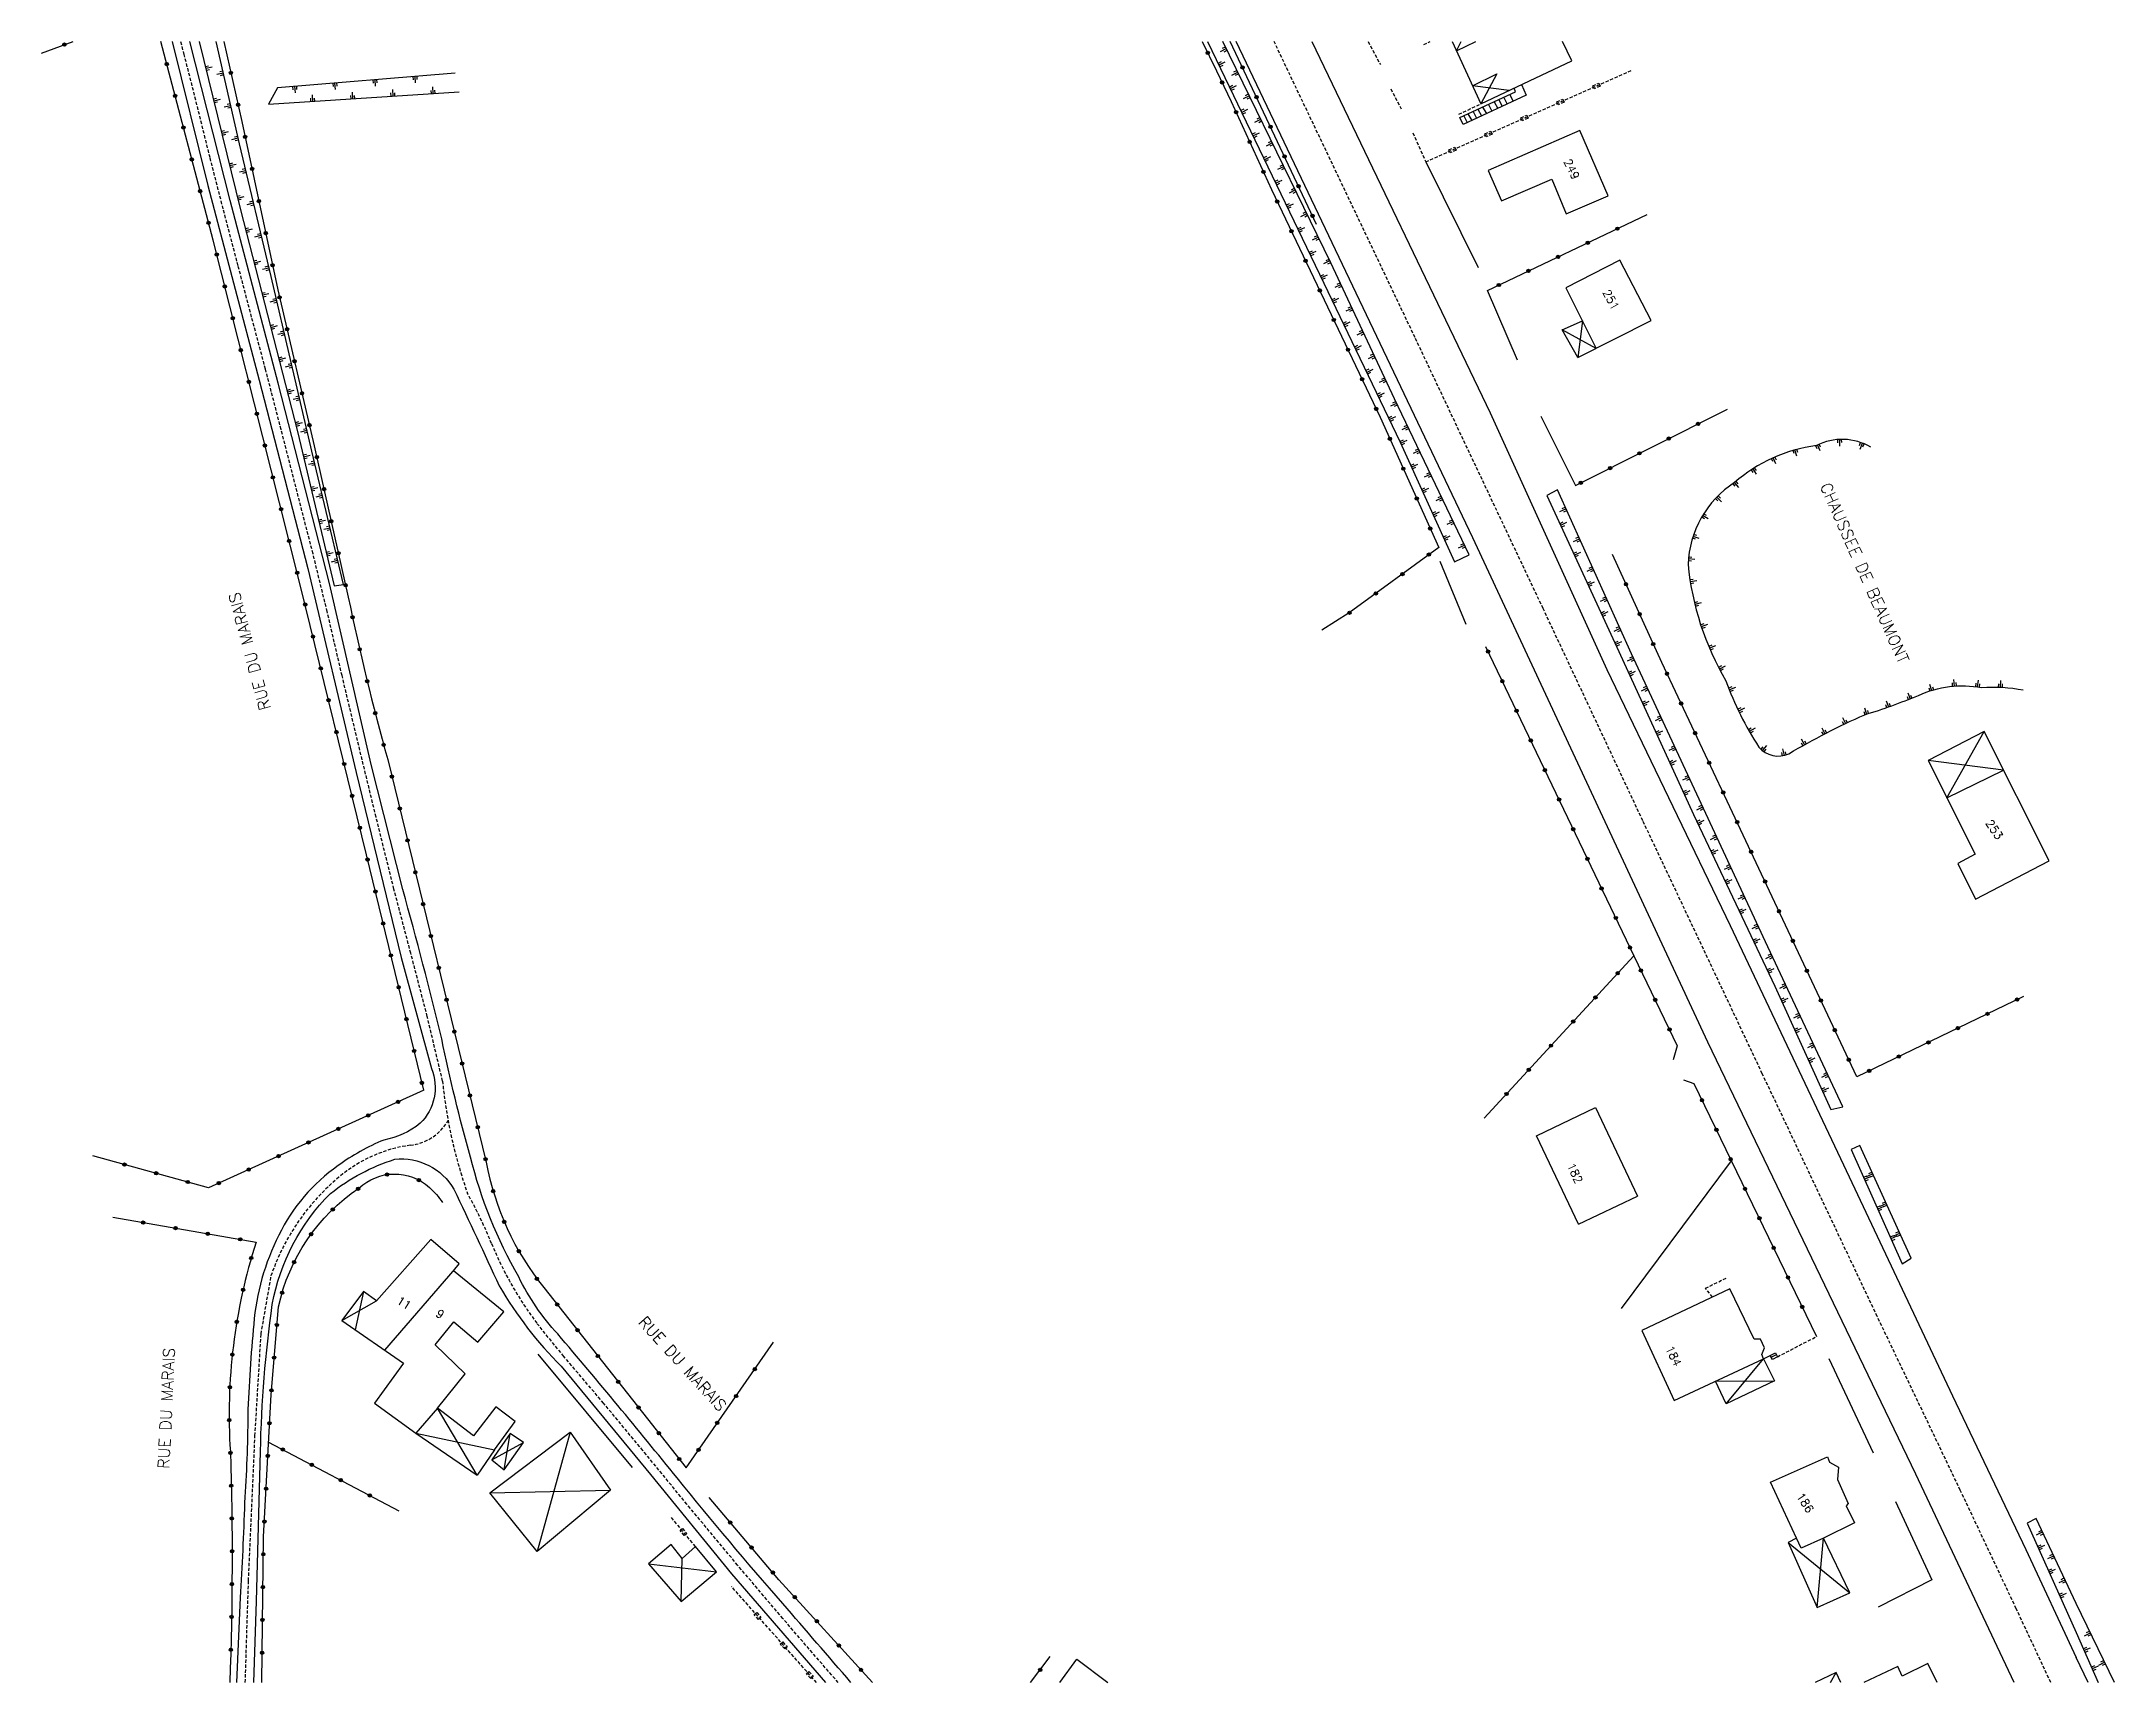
# Model space of a CAD drawing. Header units: millimetres. Extents: x 123000 to 124000, y 124000 to 125000.
# Drawn here: x 123190 to 123505.8, y 124500 to 124750 of the extents above; entities that cross this region are included whole.
import ezdxf
from ezdxf.enums import TextEntityAlignment as Align

# ---------------------------------------------------------------- set-up
doc = ezdxf.new("R2010")
doc.units = ezdxf.units.MM
doc.linetypes.add('DASHED', pattern=[0.75, 0.5, -0.25])
for name, color, linetype in [('w0001', 6, 'DASHED'), ('w0008', 7, 'CONTINUOUS'), ('w0100', 7, 'CONTINUOUS'), ('w0112', 1, 'DASHED'), ('W0211', 2, 'CONTINUOUS'), ('W0310', 3, 'CONTINUOUS'), ('w0322', 7, 'CONTINUOUS'), ('w0989', 7, 'CONTINUOUS'), ('w0991', 7, 'CONTINUOUS')]:
    doc.layers.add(name, color=color, linetype=linetype)
doc.styles.get("Standard").update_dxf_attribs({"font": 'romans.shx', "width": 0.85})

msp = doc.modelspace()

# ---------------------------------------------------------------- texts
at = {"layer": 'w0989'}
for s, rotation, p in [('CHAUSSEE DE BEAUMONT', 293.919, (123467.76, 124669.03)), ('RUE DU MARAIS', 105.0376, (123221.68, 124657.09)), ('RUE DU MARAIS', 312.3594, (123287.65, 124548.57)), ('RUE DU MARAIS', 87.298, (123208.99, 124541.78))]:
    msp.add_text(s, height=1.75, rotation=rotation, dxfattribs=at).set_placement(p, align=Align.MIDDLE)
at = {"layer": 'w0991'}
for s, rotation, p in [('249', 295.9318, (123423.13, 124730.55)), ('251', 298.0061, (123429.11, 124710.66)), ('253', 303.9888, (123487.54, 124629.95)), ('182', 295.3923, (123423.62, 124577.6)), ('11', 329.7715, (123245.21, 124557.82)), ('9', 325.743, (123250.71, 124556.15)), ('184', 295.8696, (123438.65, 124549.76)), ('186', 302.3047, (123458.71, 124527.38))]:
    msp.add_text(s, height=1.25, rotation=rotation, dxfattribs=at).set_placement(p, align=Align.MIDDLE)

# ---------------------------------------------------------------- linework, layer by layer
at = {"layer": 'w0001'}
for points in [[(123311.37, 124500), (123308.41, 124503.39), (123302.93, 124509.75), (123296.04, 124517.87), (123288.32, 124527.15), (123281.6, 124535.35), (123275.62, 124542.55), (123269.56, 124549.67), (123265.52, 124554.64, -0.065259), (123258.55, 124566.87, 0.028964), (123254.89, 124574.52, -0.061309), (123251.08, 124591.63), (123248.75, 124601.47), (123246.24, 124611.1), (123243.67, 124620.87), (123240.95, 124631.84), (123238.3, 124642.77), (123235.76, 124653.4), (123233.5, 124663.15), (123231.34, 124671.96), (123229.1, 124680.69), (123226.48, 124690.89), (123224.1, 124700.08), (123221.99, 124708), (123219.93, 124715.83), (123217.66, 124724.5), (123215.65, 124732.32), (123213.48, 124741.07), (123211.72, 124748.01), (123211.19, 124750)], [(123221.02, 124500), (123221.51, 124515.5), (123222.5, 124537.59), (123223.43, 124553.11), (123225, 124562.15, -0.135646), (123235.3, 124576.99, -0.144172), (123246.16, 124581.85, 0.241212), (123251.92, 124585.63)]]:
    msp.add_lwpolyline(points, format="xyb", dxfattribs=at)
msp.add_lwpolyline([(123496.12, 124500), (123490.86, 124511.25), (123482.34, 124529.3), (123469.68, 124555.76), (123452.17, 124592.75), (123433.96, 124631.29), (123418.77, 124663.61), (123399.25, 124704.9), (123383.13, 124738.75), (123377.77, 124750)], dxfattribs=at)
at = {"layer": 'w0008'}
for points in [[(123209.9, 124750), (123215.29, 124728.04), (123223.14, 124698.38), (123230.53, 124669.69), (123237.93, 124638.64), (123244.79, 124610.47), (123249.37, 124593.54, -0.310561), (123247.65, 124585.19, -0.126275), (123242.15, 124582.64, 0.062468), (123235.16, 124578.74, 0.128403), (123226.14, 124568.14, 0.096527), (123222.3, 124554.58, 0.013587), (123221.4, 124540.74, -0.015478), (123220.92, 124527.38, -0.005626), (123220.25, 124512.94), (123219.67, 124500)], [(123313.3, 124500, 0.000901), (123302.93, 124512.03, -0.009523), (123286.81, 124531.16, 0.007163), (123268.62, 124553.1, -0.072413), (123262.68, 124561.81, -0.071237), (123255.35, 124580.04, -0.019263), (123250.95, 124598.04, 0.009512), (123245.02, 124620.8), (123240.21, 124639.87), (123233.87, 124667.43), (123226.04, 124697.96), (123218.73, 124725.77), (123212.57, 124750)], [(123222.33, 124500), (123222.73, 124512.39), (123223.34, 124535.2, -0.030692), (123225.14, 124557.6, -0.153552), (123234.01, 124574.5, -0.090687), (123243.81, 124579.72, -0.295915), (123252.81, 124575.15, -0.002871), (123259.71, 124560.43, 0.064344), (123269.16, 124548.18), (123282.76, 124531.71), (123295.12, 124516.57), (123309.41, 124500)]]:
    msp.add_lwpolyline(points, format="xyb", dxfattribs=at)
for points in [[(123490.53, 124500), (123475.56, 124531.73), (123443.88, 124597.56), (123408.04, 124674.36), (123372.01, 124750)], [(123383.54, 124750), (123410.68, 124693.44), (123428.46, 124654.35), (123447.27, 124615.35), (123464.53, 124578.85), (123481.17, 124543.7), (123492.3, 124520.27), (123500, 124503.79)], [(123501.84, 124500), (123500, 124503.79)]]:
    msp.add_lwpolyline(points, dxfattribs=at)
at = {"layer": 'w0100'}
for points in [[(123404.9, 124750), (123409.3, 124740.5), (123423.15, 124747.05), (123421.74, 124750)], [(123405.56, 124748.57), (123406.29, 124750)], [(123405.56, 124748.57), (123408.51, 124750)], [(123408.03, 124743.23), (123411.73, 124745.08), (123409.3, 124740.5)], [(123415.49, 124743.43), (123416.2, 124741.81), (123406.59, 124737.37), (123406.1, 124738.41), (123414.58, 124742.32), (123414.35, 124742.89)], [(123413.61, 124742.54), (123408.03, 124743.23)], [(123412.03, 124741.14), (123412.53, 124740.11)], [(123412.76, 124741.48), (123413.3, 124740.47)], [(123413.68, 124741.91), (123414.2, 124740.88)], [(123406.68, 124738.68), (123407.21, 124737.66)], [(123407.31, 124738.97), (123407.91, 124737.98)], [(123408.12, 124739.34), (123408.62, 124738.31)], [(123408.84, 124739.68), (123409.36, 124738.65)], [(123409.55, 124740), (123410.13, 124739.01)], [(123410.46, 124740.42), (123410.95, 124739.38)], [(123411.32, 124740.82), (123411.87, 124739.81)], [(123428.67, 124726.47), (123424.35, 124736.42), (123410.39, 124730.33), (123412.44, 124725.74), (123420.08, 124729.01), (123422.26, 124723.74), (123428.67, 124726.47)], [(123424.04, 124701.85), (123435.25, 124707.47), (123430.44, 124716.68), (123422.25, 124712.46), (123426.83, 124703.25), (123421.67, 124706.07), (123424.76, 124707.42), (123424.04, 124701.85), (123421.67, 124706.07)], [(123495.86, 124625.16), (123485.97, 124644.86), (123477.46, 124640.48), (123484.59, 124626.17), (123481.97, 124624.79), (123484.66, 124619.34), (123495.86, 124625.16)], [(123480.3, 124634.79), (123485.97, 124644.86)], [(123480.3, 124634.79), (123488.92, 124638.97), (123477.46, 124640.48)], [(123417.74, 124583.3), (123426.77, 124587.59)], [(123426.77, 124587.59), (123433.17, 124574.11)], [(123424.14, 124569.82), (123417.74, 124583.3)], [(123424.14, 124569.82), (123433.17, 124574.11)], [(123250.3, 124541.79), (123254.52, 124547.05), (123249.96, 124551.42), (123252.79, 124554.93), (123256.43, 124551.85), (123260.44, 124556.47), (123252.74, 124562.71), (123253.6, 124563.76), (123249.28, 124567.51), (123241.03, 124558.16), (123239.05, 124559.57), (123235.72, 124555.14), (123245.15, 124548.67)], [(123242.29, 124550.64), (123252.99, 124563.02)], [(123235.72, 124555.14), (123241.03, 124558.16)], [(123239.05, 124559.57), (123237.75, 124553.75)], [(123452.35, 124549.33), (123452.11, 124549.98), (123452.52, 124550.97), (123451.88, 124552.33), (123450.93, 124552.33), (123447.23, 124559.97), (123433.8, 124553.62), (123438.75, 124542.98), (123452.35, 124549.33), (123454.05, 124545.98), (123446.64, 124542.45), (123445.02, 124545.91), (123454.05, 124545.98)], [(123245.15, 124548.67), (123240.73, 124542.54), (123247.02, 124537.97)], [(123446.64, 124542.45), (123452.35, 124549.33), (123454.18, 124550.23), (123454.47, 124549.62), (123453.71, 124549.22), (123453.37, 124549.83)], [(123453.51, 124549.58), (123454.31, 124549.95)], [(123262.13, 124539.75), (123259.21, 124541.99), (123255.79, 124537.57), (123250.3, 124541.79), (123247.02, 124537.97), (123256.33, 124531.58), (123250.3, 124541.79)], [(123247.02, 124537.97), (123258.98, 124535.46), (123262.13, 124539.75)], [(123258.27, 124528.92), (123270.51, 124538.13), (123276.67, 124529.32), (123265.5, 124519.97), (123258.27, 124528.92), (123276.67, 124529.32)], [(123260.48, 124532.39), (123263.43, 124536.57), (123261.36, 124537.94), (123258.57, 124533.92), (123260.48, 124532.39), (123261.36, 124537.94)], [(123258.57, 124533.92), (123263.43, 124536.57)], [(123270.51, 124538.13), (123265.5, 124519.97)], [(123258.98, 124535.46), (123256.33, 124531.58)], [(123457.37, 124521.97), (123453.43, 124530.5), (123462.08, 124534.39), (123462.4, 124533.59), (123463.78, 124532.79), (123463.62, 124530.93), (123465.25, 124527.28), (123464.93, 124526.93), (123466.23, 124524.35), (123461.47, 124521.97)], [(123287.45, 124512.34), (123292.83, 124516.87), (123289.62, 124520.71), (123287.61, 124518.92), (123285.93, 124521.03), (123282.44, 124518.06), (123287.45, 124512.34), (123287.61, 124518.92)], [(123460.53, 124511.43), (123465.48, 124513.64), (123461.47, 124521.97), (123458.11, 124520.46), (123457.37, 124521.97), (123456.09, 124521.33), (123460.53, 124511.43), (123461.47, 124521.97)], [(123456.09, 124521.33), (123465.48, 124513.64)], [(123282.44, 124518.06), (123292.83, 124516.87)], [(123345.13, 124500), (123347.7, 124503.56), (123352.45, 124500)], [(123464.12, 124500), (123463.44, 124501.54), (123460.21, 124500)], [(123462.57, 124500), (123463.44, 124501.54)], [(123478.79, 124500), (123477.4, 124502.91), (123473.48, 124500.99), (123472.83, 124502.46), (123467.65, 124500)]]:
    msp.add_lwpolyline(points, dxfattribs=at)
at = {"layer": 'w0112'}
for p, q in [((123420.86, 124740.8), (123421.77, 124741.21)), ((123421.77, 124741.21), (123421.97, 124740.75)), ((123426.34, 124743.24), (123427.25, 124743.64)), ((123426.54, 124742.78), (123426.34, 124743.24)), ((123427.46, 124743.19), (123426.54, 124742.78)), ((123427.25, 124743.64), (123427.46, 124743.19)), ((123415.37, 124738.36), (123416.29, 124738.77)), ((123415.58, 124737.91), (123415.37, 124738.36)), ((123416.49, 124738.31), (123415.58, 124737.91)), ((123416.29, 124738.77), (123416.49, 124738.31)), ((123421.06, 124740.34), (123420.86, 124740.8)), ((123421.97, 124740.75), (123421.06, 124740.34)), ((123409.89, 124735.92), (123410.81, 124736.33)), ((123410.1, 124735.47), (123409.89, 124735.92)), ((123411.01, 124735.87), (123410.1, 124735.47)), ((123410.81, 124736.33), (123411.01, 124735.87)), ((123404.41, 124733.49), (123405.32, 124733.89)), ((123404.61, 124733.03), (123404.41, 124733.49)), ((123405.53, 124733.44), (123404.61, 124733.03)), ((123405.32, 124733.89), (123405.53, 124733.44)), ((123287.26, 124523.17), (123287.64, 124523.49)), ((123287.89, 124522.4), (123287.26, 124523.17)), ((123287.64, 124523.49), (123288.28, 124522.72)), ((123288.28, 124522.72), (123287.89, 124522.4)), ((123298.57, 124510.35), (123298.94, 124510.68)), ((123299.23, 124509.6), (123298.57, 124510.35)), ((123298.94, 124510.68), (123299.6, 124509.93)), ((123299.6, 124509.93), (123299.23, 124509.6)), ((123302.54, 124505.85), (123302.92, 124506.19)), ((123303.21, 124505.11), (123302.54, 124505.85)), ((123302.92, 124506.19), (123303.58, 124505.44)), ((123303.58, 124505.44), (123303.21, 124505.11)), ((123306.52, 124501.36), (123306.89, 124501.69)), ((123307.18, 124500.61), (123306.52, 124501.36)), ((123306.89, 124501.69), (123307.56, 124500.94)), ((123307.56, 124500.94), (123307.18, 124500.61))]:
    msp.add_line(p, q, dxfattribs=at)
for points in [[(123392.09, 124750), (123393.97, 124746.5)], [(123400.6, 124749.54), (123401.58, 124750)], [(123400.89, 124731.65), (123432.38, 124745.65)], [(123395.56, 124742.79), (123397.14, 124739.73)], [(123405.93, 124738.92), (123409.3, 124740.5)], [(123398.92, 124736.09), (123400.89, 124731.65)], [(123444.59, 124558.72), (123443.51, 124560.06), (123446.86, 124561.73)], [(123454.47, 124549.62), (123460.45, 124552.72)], [(123289.62, 124520.71), (123285.82, 124525.29)], [(123308.06, 124500), (123295.11, 124514.63)]]:
    msp.add_lwpolyline(points, dxfattribs=at)
at = {"layer": 'W0211'}
for p, q in [((123369.59, 124748.48), (123370.49, 124748.92)), ((123369.92, 124748.96), (123370.37, 124749.18)), ((123370.17, 124748.44), (123370.62, 124748.66)), ((123215.44, 124746.26), (123214.95, 124746.14)), ((123215.99, 124746.1), (123215.02, 124745.86)), ((123215.58, 124745.7), (123215.09, 124745.58)), ((123216.7, 124745.01), (123217.68, 124745.23)), ((123217.12, 124745.4), (123217.61, 124745.51)), ((123217.25, 124744.84), (123217.74, 124744.95)), ((123240.55, 124743.65), (123240.5, 124744.15)), ((123240.87, 124743.18), (123240.79, 124744.17)), ((123241.12, 124743.7), (123241.08, 124744.2)), ((123246.66, 124744.15), (123246.61, 124744.65)), ((123246.98, 124743.68), (123246.9, 124744.67)), ((123247.23, 124744.2), (123247.19, 124744.7)), ((123369.71, 124746.88), (123369.26, 124746.66)), ((123370.28, 124746.83), (123369.38, 124746.4)), ((123369.96, 124746.36), (123369.51, 124746.14)), ((123371.35, 124744.89), (123372.25, 124745.33)), ((123371.67, 124745.37), (123372.12, 124745.59)), ((123371.92, 124744.85), (123372.37, 124745.07)), ((123216.64, 124741.32), (123216.16, 124741.2)), ((123217.2, 124741.16), (123216.23, 124740.92)), ((123228.33, 124742.65), (123228.28, 124743.15)), ((123228.65, 124742.18), (123228.57, 124743.17)), ((123228.9, 124742.7), (123228.86, 124743.2)), ((123230.94, 124741.35), (123230.97, 124740.85)), ((123231.2, 124741.86), (123231.26, 124740.87)), ((123231.52, 124741.38), (123231.55, 124740.89)), ((123234.44, 124743.15), (123234.39, 124743.65)), ((123234.76, 124742.68), (123234.68, 124743.67)), ((123235.01, 124743.2), (123234.97, 124743.7)), ((123237.06, 124741.75), (123237.09, 124741.25)), ((123237.31, 124742.27), (123237.38, 124741.27)), ((123237.63, 124741.79), (123237.67, 124741.29)), ((123243.17, 124742.15), (123243.21, 124741.65)), ((123243.43, 124742.67), (123243.5, 124741.67)), ((123243.75, 124742.19), (123243.78, 124741.69)), ((123249.29, 124742.55), (123249.33, 124742.05)), ((123249.55, 124743.07), (123249.61, 124742.07)), ((123249.87, 124742.59), (123249.9, 124742.09)), ((123371.44, 124743.27), (123370.99, 124743.06)), ((123372.02, 124743.23), (123371.11, 124742.8)), ((123371.69, 124742.75), (123371.24, 124742.54)), ((123373.1, 124741.3), (123374, 124741.74)), ((123373.42, 124741.78), (123373.87, 124742)), ((123373.68, 124741.26), (123374.13, 124741.48)), ((123216.78, 124740.76), (123216.3, 124740.64)), ((123217.82, 124740.05), (123218.8, 124740.27)), ((123218.25, 124740.44), (123218.74, 124740.55)), ((123218.38, 124739.88), (123218.86, 124739.99)), ((123373.17, 124739.67), (123372.72, 124739.46)), ((123373.75, 124739.63), (123372.85, 124739.2)), ((123373.42, 124739.15), (123372.97, 124738.94)), ((123374.85, 124737.71), (123375.75, 124738.15)), ((123375.18, 124738.19), (123375.63, 124738.41)), ((123375.43, 124737.67), (123375.88, 124737.89)), ((123217.85, 124736.38), (123217.36, 124736.26)), ((123218.4, 124736.22), (123217.43, 124735.98)), ((123217.99, 124735.82), (123217.5, 124735.7)), ((123218.95, 124735.09), (123219.92, 124735.31)), ((123219.37, 124735.48), (123219.86, 124735.59)), ((123219.5, 124734.92), (123219.99, 124735.03)), ((123374.9, 124736.07), (123374.45, 124735.86)), ((123375.48, 124736.03), (123374.58, 124735.6)), ((123375.15, 124735.55), (123374.7, 124735.33)), ((123376.61, 124734.12), (123377.51, 124734.56)), ((123376.93, 124734.6), (123377.38, 124734.82)), ((123219.05, 124731.44), (123218.57, 124731.32)), ((123376.63, 124732.47), (123376.18, 124732.25)), ((123377.21, 124732.43), (123376.31, 124731.99)), ((123376.88, 124731.95), (123376.43, 124731.73)), ((123377.18, 124734.08), (123377.63, 124734.3)), ((123219.61, 124731.28), (123218.64, 124731.04)), ((123219.19, 124730.88), (123218.71, 124730.76)), ((123220.12, 124730.13), (123221.09, 124730.36)), ((123220.54, 124730.53), (123221.02, 124730.64)), ((123220.67, 124729.96), (123221.16, 124730.08)), ((123378.36, 124728.87), (123377.91, 124728.65)), ((123378.94, 124728.83), (123378.04, 124728.39)), ((123378.61, 124728.35), (123378.16, 124728.13)), ((123378.36, 124730.53), (123379.26, 124730.97)), ((123378.68, 124731.01), (123379.13, 124731.23)), ((123378.94, 124730.49), (123379.39, 124730.71)), ((123220.26, 124726.5), (123219.77, 124726.38)), ((123220.81, 124726.34), (123219.84, 124726.1)), ((123220.4, 124725.94), (123219.91, 124725.82)), ((123221.29, 124725.18), (123222.27, 124725.42)), ((123221.71, 124725.58), (123222.2, 124725.7)), ((123221.85, 124725.02), (123222.33, 124725.13)), ((123380.09, 124725.27), (123379.64, 124725.05)), ((123380.67, 124725.22), (123379.77, 124724.79)), ((123380.11, 124726.94), (123381.01, 124727.38)), ((123380.44, 124727.42), (123380.89, 124727.64)), ((123380.69, 124726.9), (123381.14, 124727.12)), ((123380.35, 124724.75), (123379.89, 124724.53)), ((123381.87, 124723.35), (123382.77, 124723.79)), ((123382.19, 124723.83), (123382.64, 124724.05)), ((123382.44, 124723.31), (123382.89, 124723.53)), ((123221.5, 124721.58), (123221.02, 124721.45)), ((123222.06, 124721.42), (123221.09, 124721.17)), ((123221.65, 124721.02), (123221.16, 124720.89)), ((123222.47, 124720.24), (123223.44, 124720.47)), ((123222.89, 124720.63), (123223.38, 124720.75)), ((123223.02, 124720.07), (123223.51, 124720.19)), ((123381.83, 124721.67), (123381.38, 124721.45)), ((123382.4, 124721.62), (123381.5, 124721.19)), ((123382.08, 124721.15), (123381.63, 124720.93)), ((123383.62, 124719.76), (123384.52, 124720.2)), ((123383.94, 124720.24), (123384.39, 124720.46)), ((123384.2, 124719.72), (123384.65, 124719.94)), ((123222.78, 124716.65), (123222.29, 124716.53)), ((123223.33, 124716.5), (123222.36, 124716.25)), ((123222.92, 124716.1), (123222.44, 124715.97)), ((123224.07, 124715.69), (123224.55, 124715.8)), ((123383.56, 124718.07), (123383.11, 124717.85)), ((123384.13, 124718.02), (123383.23, 124717.59)), ((123383.81, 124717.55), (123383.36, 124717.33)), ((123385.37, 124716.17), (123386.27, 124716.61)), ((123385.7, 124716.65), (123386.15, 124716.86)), ((123385.95, 124716.13), (123386.4, 124716.35)), ((123223.65, 124715.29), (123224.62, 124715.52)), ((123224.2, 124715.13), (123224.69, 124715.24)), ((123385.29, 124714.46), (123384.84, 124714.25)), ((123385.86, 124714.42), (123384.96, 124713.99)), ((123385.54, 124713.94), (123385.09, 124713.73)), ((123387.07, 124712.57), (123387.97, 124712.99)), ((123387.4, 124713.04), (123387.85, 124713.25)), ((123387.64, 124712.52), (123388.1, 124712.73)), ((123224.05, 124711.73), (123223.56, 124711.61)), ((123224.6, 124711.58), (123223.63, 124711.33)), ((123224.19, 124711.17), (123223.71, 124711.05)), ((123224.81, 124710.34), (123225.79, 124710.57)), ((123225.23, 124710.74), (123225.72, 124710.85)), ((123225.36, 124710.18), (123225.85, 124710.29)), ((123387.02, 124710.86), (123386.57, 124710.65)), ((123387.6, 124710.82), (123386.7, 124710.39)), ((123387.27, 124710.34), (123386.82, 124710.13)), ((123388.76, 124708.95), (123389.67, 124709.37)), ((123389.09, 124709.42), (123389.55, 124709.63)), ((123225.32, 124706.81), (123224.83, 124706.68)), ((123225.88, 124706.66), (123224.91, 124706.4)), ((123225.46, 124706.25), (123224.98, 124706.13)), ((123388.76, 124707.27), (123388.31, 124707.05)), ((123389.33, 124707.22), (123388.43, 124706.79)), ((123389.01, 124706.75), (123388.56, 124706.53)), ((123389.34, 124708.9), (123389.79, 124709.11)), ((123225.97, 124705.4), (123226.95, 124705.62)), ((123226.4, 124705.79), (123226.88, 124705.9)), ((123226.53, 124705.23), (123227.01, 124705.34)), ((123390.49, 124703.67), (123390.04, 124703.45)), ((123391.07, 124703.62), (123390.17, 124703.19)), ((123390.74, 124703.15), (123390.29, 124702.93)), ((123390.46, 124705.33), (123391.36, 124705.75)), ((123390.79, 124705.8), (123391.24, 124706.02)), ((123391.03, 124705.28), (123391.49, 124705.49)), ((123226.59, 124701.89), (123226.11, 124701.76)), ((123227.15, 124701.73), (123226.18, 124701.48)), ((123226.74, 124701.33), (123226.25, 124701.2)), ((123227.14, 124700.45), (123228.11, 124700.67)), ((123227.56, 124700.84), (123228.04, 124700.96)), ((123227.69, 124700.28), (123228.18, 124700.39)), ((123392.23, 124700.07), (123391.77, 124699.85)), ((123392.8, 124700.02), (123391.9, 124699.59)), ((123392.15, 124701.71), (123393.06, 124702.14)), ((123392.49, 124702.19), (123392.94, 124702.4)), ((123392.73, 124701.66), (123393.18, 124701.87)), ((123227.86, 124696.96), (123227.38, 124696.84)), ((123228.42, 124696.81), (123227.45, 124696.56)), ((123392.48, 124699.55), (123392.03, 124699.33)), ((123393.85, 124698.09), (123394.76, 124698.52)), ((123394.18, 124698.57), (123394.63, 124698.78)), ((123394.43, 124698.04), (123394.88, 124698.26)), ((123228.01, 124696.4), (123227.52, 124696.28)), ((123228.3, 124695.5), (123229.27, 124695.72)), ((123228.72, 124695.89), (123229.21, 124696.01)), ((123228.85, 124695.33), (123229.34, 124695.44)), ((123393.96, 124696.47), (123393.51, 124696.25)), ((123394.54, 124696.42), (123393.63, 124695.99)), ((123394.21, 124695.95), (123393.76, 124695.73)), ((123395.55, 124694.47), (123396.46, 124694.9)), ((123395.88, 124694.95), (123396.33, 124695.16)), ((123396.13, 124694.43), (123396.58, 124694.64)), ((123229.13, 124692.04), (123228.65, 124691.92)), ((123229.69, 124691.89), (123228.72, 124691.64)), ((123229.28, 124691.48), (123228.79, 124691.36)), ((123229.46, 124690.55), (123230.44, 124690.77)), ((123229.88, 124690.94), (123230.37, 124691.06)), ((123230.01, 124690.38), (123230.5, 124690.49)), ((123395.69, 124692.87), (123395.24, 124692.65)), ((123396.27, 124692.82), (123395.37, 124692.39)), ((123395.95, 124692.35), (123395.49, 124692.13)), ((123397.28, 124690.87), (123398.18, 124691.3)), ((123397.6, 124691.34), (123398.06, 124691.56)), ((123397.85, 124690.82), (123398.3, 124691.04)), ((123397.44, 124689.26), (123396.98, 124689.05)), ((123398.01, 124689.2), (123397.1, 124688.79)), ((123397.67, 124688.73), (123397.22, 124688.53)), ((123399, 124687.26), (123399.9, 124687.69)), ((123399.33, 124687.74), (123399.78, 124687.95)), ((123399.58, 124687.22), (123400.03, 124687.43)), ((123457, 124687.22), (123456.87, 124687.7)), ((123457.41, 124686.81), (123457.14, 124687.78)), ((123457.56, 124687.37), (123457.42, 124687.85)), ((123460.53, 124687.95), (123460.31, 124688.4)), ((123461, 124687.62), (123460.57, 124688.53)), ((123461.05, 124688.2), (123460.83, 124688.65)), ((123463.69, 124688.86), (123463.67, 124689.36)), ((123464, 124688.37), (123463.96, 124689.37)), ((123464.27, 124688.89), (123464.25, 124689.38)), ((123466.96, 124688.45), (123467.14, 124688.92)), ((123467.06, 124687.88), (123467.41, 124688.82)), ((123467.5, 124688.25), (123467.68, 124688.72)), ((123230.33, 124687.09), (123229.85, 124686.98)), ((123230.89, 124686.92), (123229.91, 124686.69)), ((123230.47, 124686.53), (123229.98, 124686.41)), ((123230.63, 124685.6), (123231.6, 124685.83)), ((123231.05, 124685.99), (123231.53, 124686.11)), ((123231.18, 124685.43), (123231.67, 124685.54)), ((123399.08, 124685.61), (123398.62, 124685.41)), ((123399.65, 124685.56), (123398.74, 124685.15)), ((123399.32, 124685.09), (123398.86, 124684.88)), ((123400.72, 124683.66), (123401.63, 124684.09)), ((123401.05, 124684.13), (123401.5, 124684.35)), ((123450.78, 124684.33), (123450.51, 124684.75)), ((123451.29, 124684.07), (123450.75, 124684.91)), ((123451.26, 124684.64), (123450.99, 124685.06)), ((123453.78, 124686.01), (123453.58, 124686.46)), ((123454.25, 124685.67), (123453.84, 124686.58)), ((123454.31, 124686.24), (123454.1, 124686.7)), ((123231.5, 124682.14), (123231.02, 124682.03)), ((123232.06, 124681.98), (123231.08, 124681.75)), ((123231.64, 124681.58), (123231.15, 124681.47)), ((123231.8, 124680.65), (123232.77, 124680.88)), ((123232.22, 124681.04), (123232.7, 124681.16)), ((123400.72, 124681.97), (123400.27, 124681.77)), ((123401.3, 124681.91), (123400.38, 124681.5)), ((123400.96, 124681.45), (123400.5, 124681.24)), ((123401.3, 124683.61), (123401.75, 124683.83)), ((123448.05, 124682.23), (123447.72, 124682.6)), ((123448.6, 124682.04), (123447.94, 124682.79)), ((123448.49, 124682.61), (123448.16, 124682.98)), ((123232.35, 124680.48), (123232.84, 124680.6)), ((123402.36, 124678.33), (123401.91, 124678.12)), ((123402.94, 124678.27), (123402.03, 124677.86)), ((123402.6, 124677.8), (123402.15, 124677.6)), ((123402.45, 124680.05), (123403.35, 124680.48)), ((123402.77, 124680.53), (123403.22, 124680.74)), ((123403.02, 124680.01), (123403.47, 124680.22)), ((123421.34, 124678.39), (123422.25, 124678.81)), ((123421.68, 124678.86), (123422.13, 124679.07)), ((123421.92, 124678.34), (123422.37, 124678.54)), ((123443.93, 124677.27), (123443.08, 124677.79)), ((123443.66, 124677.78), (123443.23, 124678.04)), ((123445.38, 124680.01), (123445.02, 124680.36)), ((123445.94, 124679.87), (123445.22, 124680.57)), ((123445.78, 124680.43), (123445.43, 124680.78)), ((123232.67, 124677.19), (123232.19, 124677.08)), ((123233.23, 124677.03), (123232.25, 124676.8)), ((123232.81, 124676.63), (123232.32, 124676.52)), ((123232.97, 124675.7), (123233.94, 124675.93)), ((123233.39, 124676.1), (123233.87, 124676.21)), ((123233.52, 124675.53), (123234.01, 124675.65)), ((123404.01, 124674.69), (123403.55, 124674.48)), ((123404.58, 124674.63), (123403.67, 124674.22)), ((123404.17, 124676.45), (123405.07, 124676.88)), ((123404.5, 124676.92), (123404.95, 124677.14)), ((123404.74, 124676.4), (123405.2, 124676.62)), ((123421.78, 124676.75), (123421.32, 124676.54)), ((123422.35, 124676.7), (123421.44, 124676.28)), ((123422.02, 124676.23), (123421.57, 124676.02)), ((123423.74, 124674.31), (123424.19, 124674.52)), ((123442.56, 124674.29), (123441.61, 124674.6)), ((123442.18, 124674.72), (123441.7, 124674.88)), ((123443.36, 124677.29), (123442.93, 124677.54)), ((123233.84, 124672.25), (123233.36, 124672.13)), ((123234.4, 124672.08), (123233.42, 124671.85)), ((123233.98, 124671.68), (123233.49, 124671.57)), ((123404.24, 124674.16), (123403.79, 124673.96)), ((123405.89, 124672.84), (123406.79, 124673.27)), ((123406.22, 124673.32), (123406.67, 124673.53)), ((123406.47, 124672.8), (123406.92, 124673.01)), ((123423.4, 124673.84), (123424.31, 124674.25)), ((123423.87, 124672.22), (123423.42, 124672.01)), ((123424.45, 124672.16), (123423.54, 124671.74)), ((123424.11, 124671.69), (123423.66, 124671.48)), ((123423.98, 124673.78), (123424.43, 124673.99)), ((123441.43, 124671.41), (123440.93, 124671.45)), ((123442, 124674.17), (123441.52, 124674.33)), ((123234.14, 124670.75), (123235.11, 124670.98)), ((123234.56, 124671.15), (123235.04, 124671.26)), ((123234.69, 124670.59), (123235.18, 124670.7)), ((123425.46, 124669.29), (123426.37, 124669.7)), ((123425.8, 124669.76), (123426.25, 124669.96)), ((123426.04, 124669.23), (123426.49, 124669.44)), ((123441.38, 124670.83), (123440.88, 124670.88)), ((123441.9, 124671.07), (123440.9, 124671.16)), ((123425.97, 124667.68), (123425.51, 124667.47)), ((123426.54, 124667.63), (123425.63, 124667.21)), ((123426.21, 124667.16), (123425.76, 124666.95)), ((123427.52, 124664.74), (123428.43, 124665.15)), ((123427.86, 124665.21), (123428.31, 124665.41)), ((123441.64, 124668.04), (123441.15, 124667.96)), ((123442.18, 124667.83), (123441.2, 124667.67)), ((123441.73, 124667.47), (123441.24, 124667.39)), ((123428.06, 124663.14), (123427.61, 124662.93)), ((123428.64, 124663.09), (123427.73, 124662.67)), ((123428.3, 124662.62), (123427.85, 124662.41)), ((123428.1, 124664.68), (123428.55, 124664.89)), ((123442.31, 124664.62), (123441.83, 124664.5)), ((123442.87, 124664.46), (123441.9, 124664.22)), ((123442.45, 124664.06), (123441.96, 124663.94)), ((123429.58, 124660.18), (123430.49, 124660.6)), ((123429.92, 124660.65), (123430.37, 124660.86)), ((123430.16, 124660.13), (123430.61, 124660.33)), ((123443.26, 124661.28), (123442.78, 124661.12)), ((123443.82, 124661.16), (123442.87, 124660.85)), ((123443.44, 124660.73), (123442.96, 124660.57)), ((123430.16, 124658.61), (123429.7, 124658.4)), ((123430.73, 124658.56), (123429.82, 124658.14)), ((123430.4, 124658.08), (123429.94, 124657.87)), ((123431.65, 124655.63), (123432.56, 124656.05)), ((123431.98, 124656.1), (123432.44, 124656.31)), ((123432.23, 124655.57), (123432.68, 124655.79)), ((123444.47, 124658.02), (123444.01, 124657.82)), ((123445.04, 124657.95), (123444.12, 124657.56)), ((123444.7, 124657.49), (123444.24, 124657.29)), ((123432.24, 124654.07), (123431.79, 124653.86)), ((123432.82, 124654.01), (123431.91, 124653.6)), ((123432.48, 124653.54), (123432.03, 124653.33)), ((123445.94, 124654.87), (123445.5, 124654.64)), ((123446.52, 124654.85), (123445.64, 124654.38)), ((123446.21, 124654.36), (123445.77, 124654.13)), ((123481.32, 124652.79), (123481.41, 124651.79)), ((123485.05, 124652.68), (123484.91, 124651.69)), ((123488.47, 124652.63), (123488.42, 124651.63)), ((123433.76, 124651.1), (123434.67, 124651.52)), ((123434.32, 124649.52), (123433.87, 124649.32)), ((123434.9, 124649.47), (123433.99, 124649.05)), ((123434.09, 124651.57), (123434.54, 124651.78)), ((123434.33, 124651.04), (123434.79, 124651.26)), ((123447.51, 124651.67), (123447.04, 124651.49)), ((123448.08, 124651.59), (123447.15, 124651.22)), ((123447.72, 124651.13), (123447.26, 124650.95)), ((123471.06, 124649.57), (123471.39, 124648.62)), ((123474.23, 124650.21), (123474.41, 124649.75)), ((123474.32, 124650.78), (123474.68, 124649.85)), ((123474.77, 124650.42), (123474.95, 124649.96)), ((123477.53, 124651.52), (123477.68, 124651.05)), ((123477.66, 124652.09), (123477.96, 124651.13)), ((123478.09, 124651.69), (123478.23, 124651.22)), ((123481.08, 124652.27), (123481.12, 124651.77)), ((123481.65, 124652.32), (123481.69, 124651.82)), ((123484.7, 124652.23), (123484.63, 124651.73)), ((123485.27, 124652.15), (123485.2, 124651.65)), ((123488.16, 124652.15), (123488.13, 124651.65)), ((123488.73, 124652.12), (123488.71, 124651.62)), ((123434.57, 124649), (123434.11, 124648.79)), ((123435.87, 124646.57), (123436.77, 124646.99)), ((123436.2, 124647.04), (123436.65, 124647.25)), ((123436.44, 124646.51), (123436.89, 124646.73)), ((123448.88, 124648.47), (123448.43, 124648.26)), ((123449.46, 124648.43), (123448.55, 124648)), ((123449.13, 124647.95), (123448.68, 124647.74)), ((123464.36, 124646.42), (123464.57, 124645.97)), ((123464.41, 124646.99), (123464.84, 124646.09)), ((123464.88, 124646.67), (123465.1, 124646.21)), ((123467.62, 124647.91), (123467.77, 124647.43)), ((123467.75, 124648.48), (123468.05, 124647.52)), ((123468.18, 124648.08), (123468.32, 124647.61)), ((123470.95, 124649), (123471.11, 124648.53)), ((123471.49, 124649.19), (123471.66, 124648.72)), ((123436.41, 124644.98), (123435.95, 124644.77)), ((123436.98, 124644.93), (123436.07, 124644.51)), ((123436.65, 124644.46), (123436.19, 124644.25)), ((123450.48, 124645.38), (123450.05, 124645.13)), ((123451.06, 124645.38), (123450.19, 124644.88)), ((123450.77, 124644.88), (123450.33, 124644.63)), ((123458.09, 124643.16), (123458.33, 124642.72)), ((123458.1, 124643.74), (123458.58, 124642.87)), ((123458.59, 124643.44), (123458.84, 124643.01)), ((123461.2, 124644.84), (123461.43, 124644.4)), ((123461.22, 124645.42), (123461.68, 124644.53)), ((123461.71, 124645.11), (123461.94, 124644.66)), ((123437.97, 124642.03), (123438.88, 124642.46)), ((123438.49, 124640.44), (123438.03, 124640.23)), ((123439.06, 124640.39), (123438.15, 124639.97)), ((123438.73, 124639.92), (123438.27, 124639.71)), ((123438.31, 124642.51), (123438.76, 124642.72)), ((123438.55, 124641.98), (123439, 124642.2)), ((123452.25, 124642.56), (123451.94, 124642.17)), ((123452.79, 124642.77), (123452.16, 124641.99)), ((123452.7, 124642.2), (123452.39, 124641.81)), ((123455.08, 124641.66), (123455.19, 124641.18)), ((123455.24, 124642.22), (123455.48, 124641.24)), ((123455.64, 124641.8), (123455.76, 124641.31)), ((123440.08, 124637.5), (123440.99, 124637.93)), ((123440.41, 124637.98), (123440.87, 124638.19)), ((123440.66, 124637.45), (123441.11, 124637.66)), ((123440.57, 124635.9), (123440.11, 124635.69)), ((123441.14, 124635.84), (123440.24, 124635.43)), ((123440.81, 124635.37), (123440.36, 124635.16)), ((123442.52, 124633.45), (123442.97, 124633.66)), ((123442.19, 124632.97), (123443.09, 124633.4)), ((123442.66, 124631.37), (123442.21, 124631.15)), ((123443.24, 124631.32), (123442.33, 124630.89)), ((123442.91, 124630.85), (123442.46, 124630.63)), ((123442.76, 124632.92), (123443.22, 124633.13)), ((123444.29, 124628.44), (123445.2, 124628.86)), ((123444.62, 124628.92), (123445.08, 124629.13)), ((123444.87, 124628.39), (123445.32, 124628.6)), ((123444.8, 124626.85), (123444.35, 124626.64)), ((123445.38, 124626.8), (123444.47, 124626.38)), ((123445.05, 124626.33), (123444.6, 124626.12)), ((123446.4, 124623.91), (123447.3, 124624.33)), ((123446.73, 124624.38), (123447.18, 124624.6)), ((123446.97, 124623.86), (123447.43, 124624.07)), ((123446.94, 124622.34), (123446.49, 124622.12)), ((123447.51, 124622.29), (123446.61, 124621.86)), ((123447.19, 124621.81), (123446.73, 124621.6)), ((123448.5, 124619.38), (123449.41, 124619.8)), ((123449.08, 124617.82), (123448.62, 124617.61)), ((123449.65, 124617.77), (123448.75, 124617.35)), ((123448.83, 124619.85), (123449.29, 124620.06)), ((123449.08, 124619.33), (123449.53, 124619.54)), ((123449.32, 124617.3), (123448.87, 124617.08)), ((123450.61, 124614.85), (123451.51, 124615.27)), ((123450.94, 124615.32), (123451.39, 124615.53)), ((123451.18, 124614.8), (123451.63, 124615.01)), ((123451.21, 124613.3), (123450.76, 124613.09)), ((123451.79, 124613.26), (123450.89, 124612.83)), ((123451.46, 124612.78), (123451.01, 124612.57)), ((123452.72, 124610.32), (123453.63, 124610.74)), ((123453.35, 124608.79), (123452.9, 124608.57)), ((123453.93, 124608.74), (123453.02, 124608.31)), ((123453.05, 124610.79), (123453.5, 124611)), ((123453.6, 124608.27), (123453.15, 124608.05)), ((123453.3, 124610.27), (123453.75, 124610.48)), ((123454.85, 124605.8), (123455.75, 124606.22)), ((123455.18, 124606.27), (123455.63, 124606.48)), ((123455.42, 124605.75), (123455.88, 124605.96)), ((123455.46, 124604.25), (123455.01, 124604.04)), ((123456.04, 124604.19), (123455.13, 124603.78)), ((123455.7, 124603.73), (123455.25, 124603.52)), ((123457.3, 124601.75), (123457.76, 124601.96)), ((123456.97, 124601.27), (123457.88, 124601.7)), ((123457.53, 124599.7), (123457.07, 124599.5)), ((123458.1, 124599.65), (123457.19, 124599.23)), ((123457.77, 124599.18), (123457.31, 124598.97)), ((123457.55, 124601.23), (123458, 124601.44)), ((123459.1, 124596.75), (123460, 124597.18)), ((123459.43, 124597.23), (123459.88, 124597.44)), ((123459.67, 124596.7), (123460.13, 124596.92)), ((123459.6, 124595.15), (123459.14, 124594.95)), ((123460.17, 124595.1), (123459.26, 124594.68)), ((123459.83, 124594.63), (123459.38, 124594.42)), ((123461.22, 124592.23), (123462.13, 124592.66)), ((123461.55, 124592.7), (123462.01, 124592.92)), ((123461.8, 124592.18), (123462.25, 124592.39)), ((123461.66, 124590.6), (123461.21, 124590.4)), ((123462.24, 124590.55), (123461.33, 124590.13)), ((123461.9, 124590.08), (123461.45, 124589.87)), ((123468.06, 124577.12), (123467.61, 124576.92)), ((123468.64, 124577.06), (123467.73, 124576.66)), ((123468.3, 124576.6), (123467.84, 124576.39)), ((123468.06, 124577.09), (123468.97, 124577.5)), ((123468.4, 124577.56), (123468.85, 124577.77)), ((123468.64, 124577.03), (123469.09, 124577.24)), ((123470.09, 124572.58), (123469.63, 124572.38)), ((123470.66, 124572.52), (123469.75, 124572.11)), ((123470.32, 124572.05), (123469.87, 124571.85)), ((123470.12, 124572.56), (123471.03, 124572.98)), ((123470.46, 124573.03), (123470.92, 124573.24)), ((123470.7, 124572.51), (123471.15, 124572.72)), ((123472.11, 124568.04), (123471.66, 124567.83)), ((123472.69, 124567.98), (123471.77, 124567.57)), ((123472.35, 124567.51), (123471.89, 124567.31)), ((123472.19, 124568.04), (123473.1, 124568.45)), ((123472.52, 124568.51), (123472.98, 124568.71)), ((123472.76, 124567.98), (123473.22, 124568.19)), ((123493.97, 124522.51), (123494.87, 124522.94)), ((123494.3, 124522.98), (123494.75, 124523.2)), ((123494.59, 124520.93), (123494.13, 124520.72)), ((123495.16, 124520.87), (123494.25, 124520.46)), ((123494.82, 124520.4), (123494.37, 124520.2)), ((123494.54, 124522.46), (123495, 124522.67)), ((123495.67, 124518.88), (123496.58, 124519.31)), ((123496.23, 124517.27), (123495.77, 124517.06)), ((123496.8, 124517.21), (123495.89, 124516.8)), ((123496, 124519.35), (123496.46, 124519.57)), ((123496.46, 124516.74), (123496.01, 124516.54)), ((123496.25, 124518.83), (123496.7, 124519.04)), ((123497.38, 124515.25), (123498.29, 124515.67)), ((123497.87, 124513.61), (123497.41, 124513.4)), ((123498.45, 124513.55), (123497.53, 124513.14)), ((123497.71, 124515.72), (123498.16, 124515.94)), ((123497.96, 124515.2), (123498.41, 124515.41)), ((123498.11, 124513.08), (123497.65, 124512.88)), ((123501.27, 124507.13), (123502.17, 124507.56)), ((123501.59, 124507.61), (123502.04, 124507.82)), ((123501.84, 124507.09), (123502.29, 124507.3)), ((123501.56, 124505.32), (123501.1, 124505.12)), ((123502.14, 124505.26), (123501.22, 124504.86)), ((123501.79, 124504.79), (123501.34, 124504.59)), ((123502.78, 124502.54), (123502.32, 124502.34)), ((123503.36, 124502.48), (123502.44, 124502.07)), ((123503.01, 124502.01), (123502.56, 124501.81)), ((123503.43, 124502.66), (123504.33, 124503.1)), ((123503.76, 124503.14), (123504.21, 124503.36)), ((123504.01, 124502.62), (123504.46, 124502.84))]:
    msp.add_line(p, q, dxfattribs=at)
for points in [[(123214.01, 124750), (123220.27, 124724.36), (123228.99, 124690.59), (123234.56, 124667.06), (123235.98, 124667.28), (123231.18, 124687.61), (123224.94, 124714.17), (123220.13, 124734.4), (123216.59, 124750)], [(123367.65, 124750), (123385.34, 124713.2), (123397.01, 124688.98), (123405.25, 124670.71), (123407.5, 124671.79), (123396.14, 124695.56), (123386.43, 124716.28), (123369.96, 124750)], [(123253.01, 124745.17), (123225.91, 124742.95), (123224.55, 124740.43), (123253.63, 124742.34)], [(123464.45, 124587.71), (123452.63, 124612.86), (123443.56, 124632.4), (123432.25, 124656.7), (123420.95, 124681.68), (123419.34, 124680.84), (123430.32, 124657.06), (123441.7, 124632.23), (123454.08, 124606.09), (123462.62, 124587.3), (123464.45, 124587.71)], [(123465.7, 124581.2), (123473.46, 124563.79), (123474.84, 124564.64), (123467.01, 124581.81), (123465.7, 124581.2)], [(123500, 124512.03), (123493.91, 124524.99), (123492.53, 124524.3), (123500, 124507.64)], [(123505.84, 124500), (123500, 124512.03)], [(123500, 124507.64), (123503.35, 124500)]]:
    msp.add_lwpolyline(points, dxfattribs=at)
msp.add_lwpolyline([(123468.72, 124688.19, 0.25441), (123460.4, 124688.44, 0.148381), (123447.93, 124682.79, 0.245332), (123440.85, 124670.33, 0.109202), (123446.63, 124652.61, 0.058336), (123451.64, 124642.5, 0.340262), (123456.21, 124641.5, -0.030028), (123467.79, 124647.44, 0.023775), (123475.98, 124650.38, -0.154071), (123485.59, 124651.58, -0.069659), (123491.91, 124651.21, 0.535454)], format="xyb", dxfattribs=at)
at = {"layer": 'W0310'}
for points in [[(123400.89, 124731.65), (123408.89, 124715.58)], [(123414.89, 124701.46), (123410.28, 124712.08)], [(123418.44, 124692.93), (123423.7, 124682.36)], [(123403.02, 124670.82), (123407.01, 124661.24)], [(123430.72, 124556.99), (123447.46, 124579.49)], [(123280.04, 124532.74), (123265.63, 124550.03)], [(123462.31, 124549.34), (123469.06, 124534.98)], [(123472.44, 124527.58), (123477.99, 124515.62), (123469.82, 124511.48)]]:
    msp.add_lwpolyline(points, dxfattribs=at)
at = {"layer": 'w0322'}
for points in [[(123189.97, 124748.23), (123194.78, 124750)], [(123248.21, 124590.22), (123239.49, 124626.07), (123229.51, 124666.83), (123226.23, 124679.7), (123216.12, 124719.71), (123208.14, 124750)], [(123366.83, 124750), (123369.01, 124745.52), (123371.23, 124740.86), (123377.38, 124727.47), (123393.94, 124692.78), (123402.86, 124672.92), (123389.24, 124662.94), (123385.03, 124660.3)], [(123384.26, 124722.1), (123371.11, 124750)], [(123410.28, 124712.08), (123434.6, 124723.62)], [(123423.7, 124682.36), (123446.85, 124693.99)], [(123491.98, 124604.52), (123466.56, 124592.25), (123446.83, 124634.28), (123436.85, 124655.37), (123429.33, 124671.86)], [(123410.01, 124657.85), (123432.59, 124610.73), (123409.81, 124585.98)], [(123432.59, 124610.73), (123439.22, 124597.02), (123438.59, 124594.85)], [(123248.21, 124590.22), (123215.42, 124575.37), (123197.79, 124580.24)], [(123440.14, 124591.83), (123441.76, 124591.24), (123460.45, 124552.72)], [(123224.56, 124536.64), (123244.42, 124526.16)], [(123316.6, 124500), (123302.32, 124515.67), (123291.68, 124528.17)], [(123340.68, 124500), (123343.68, 124503.95)]]:
    msp.add_lwpolyline(points, dxfattribs=at)
for points in [[(123217.73, 124750), (123220.5, 124737.83), (123225.98, 124712.18), (123231.54, 124688.4), (123236.72, 124665.37, 0.017585), (123242.73, 124640.62), (123257.74, 124579.29, 0.126126), (123266.53, 124560.16), (123288.18, 124532.73), (123301.52, 124551.85)], [(123223.52, 124500), (123223.81, 124522.18), (123224.94, 124543.88), (123226.08, 124557.25, -0.193584), (123238.33, 124575.3, -0.392339), (123249.07, 124575.42, -0.053842), (123251.09, 124573.15, 0.515017)], [(123200.82, 124570.88), (123222.67, 124567.1, 0.094259), (123218.75, 124535.17, -0.017179), (123218.66, 124500, 2.53818)]]:
    msp.add_lwpolyline(points, format="xyb", dxfattribs=at)
for centre, radius in [((123193.47, 124749.52), 0.25), ((123193.47, 124749.52), 0.15), ((123367.68, 124748.26), 0.25), ((123367.68, 124748.26), 0.15), ((123209.05, 124746.55), 0.25), ((123209.05, 124746.55), 0.15), ((123218.82, 124745.22), 0.25), ((123218.82, 124745.22), 0.15), ((123369.85, 124743.76), 0.25), ((123372.98, 124746.04), 0.25), ((123372.98, 124746.04), 0.15), ((123210.33, 124741.71), 0.25), ((123210.33, 124741.71), 0.15), ((123369.85, 124743.76), 0.15), ((123375.11, 124741.52), 0.25), ((123375.11, 124741.52), 0.15), ((123219.93, 124740.35), 0.25), ((123219.93, 124740.35), 0.15), ((123371.98, 124739.23), 0.25), ((123371.98, 124739.23), 0.15), ((123211.6, 124736.88), 0.25), ((123211.6, 124736.88), 0.15), ((123221, 124735.47), 0.25), ((123221, 124735.47), 0.15), ((123374.06, 124734.69), 0.25), ((123374.06, 124734.69), 0.15), ((123377.24, 124737), 0.25), ((123377.24, 124737), 0.15), ((123212.87, 124732.04), 0.25), ((123212.87, 124732.04), 0.15), ((123379.37, 124732.48), 0.25), ((123379.37, 124732.48), 0.15), ((123222.05, 124730.58), 0.25), ((123222.05, 124730.58), 0.15), ((123376.15, 124730.14), 0.25), ((123376.15, 124730.14), 0.15), ((123381.51, 124727.95), 0.25), ((123214.14, 124727.21), 0.25), ((123214.14, 124727.21), 0.15), ((123223.09, 124725.69), 0.25), ((123223.09, 124725.69), 0.15), ((123378.26, 124725.61), 0.25), ((123378.26, 124725.61), 0.15), ((123381.51, 124727.95), 0.15), ((123215.42, 124722.37), 0.25), ((123215.42, 124722.37), 0.15), ((123383.64, 124723.43), 0.25), ((123383.64, 124723.43), 0.15), ((123224.14, 124720.8), 0.25), ((123224.14, 124720.8), 0.15), ((123380.42, 124721.1), 0.25), ((123380.42, 124721.1), 0.15), ((123425.57, 124719.33), 0.25), ((123425.57, 124719.33), 0.15), ((123430.08, 124721.48), 0.25), ((123430.08, 124721.48), 0.15), ((123216.67, 124717.53), 0.25), ((123216.67, 124717.53), 0.15), ((123225.18, 124715.91), 0.25), ((123225.18, 124715.91), 0.15), ((123382.57, 124716.59), 0.25), ((123382.57, 124716.59), 0.15), ((123421.05, 124717.19), 0.25), ((123421.05, 124717.19), 0.15), ((123217.89, 124712.68), 0.25), ((123217.89, 124712.68), 0.15), ((123412.01, 124712.9), 0.25), ((123412.01, 124712.9), 0.15), ((123416.53, 124715.05), 0.25), ((123416.53, 124715.05), 0.15), ((123226.25, 124711.02), 0.25), ((123226.25, 124711.02), 0.15), ((123384.73, 124712.08), 0.25), ((123384.73, 124712.08), 0.15), ((123219.12, 124707.83), 0.25), ((123219.12, 124707.83), 0.15), ((123227.39, 124706.16), 0.25), ((123227.39, 124706.16), 0.15), ((123386.88, 124707.57), 0.25), ((123386.88, 124707.57), 0.15), ((123220.34, 124702.99), 0.25), ((123220.34, 124702.99), 0.15), ((123389.04, 124703.05), 0.25), ((123389.04, 124703.05), 0.15), ((123228.53, 124701.29), 0.25), ((123228.53, 124701.29), 0.15), ((123221.57, 124698.14), 0.25), ((123221.57, 124698.14), 0.15), ((123229.66, 124696.42), 0.25), ((123391.19, 124698.54), 0.25), ((123391.19, 124698.54), 0.15), ((123222.79, 124693.29), 0.25), ((123229.66, 124696.42), 0.15), ((123393.35, 124694.03), 0.25), ((123393.35, 124694.03), 0.15), ((123222.79, 124693.29), 0.15), ((123230.8, 124691.55), 0.25), ((123230.8, 124691.55), 0.15), ((123442.38, 124691.74), 0.25), ((123442.38, 124691.74), 0.15), ((123224.02, 124688.44), 0.25), ((123224.02, 124688.44), 0.15), ((123395.42, 124689.48), 0.25), ((123395.42, 124689.48), 0.15), ((123433.44, 124687.26), 0.25), ((123433.44, 124687.26), 0.15), ((123437.91, 124689.5), 0.25), ((123437.91, 124689.5), 0.15), ((123231.93, 124686.68), 0.25), ((123231.93, 124686.68), 0.15), ((123397.47, 124684.92), 0.25), ((123397.47, 124684.92), 0.15), ((123428.98, 124685.01), 0.25), ((123428.98, 124685.01), 0.15), ((123225.24, 124683.6), 0.25), ((123225.24, 124683.6), 0.15), ((123233.02, 124681.8), 0.25), ((123233.02, 124681.8), 0.15), ((123424.51, 124682.77), 0.25), ((123424.51, 124682.77), 0.15), ((123226.47, 124678.75), 0.25), ((123226.47, 124678.75), 0.15), ((123399.52, 124680.36), 0.25), ((123399.52, 124680.36), 0.15), ((123234.12, 124676.92), 0.25), ((123234.12, 124676.92), 0.15), ((123401.57, 124675.8), 0.25), ((123401.57, 124675.8), 0.15), ((123227.7, 124673.9), 0.25), ((123227.7, 124673.9), 0.15), ((123235.22, 124672.04), 0.25), ((123235.22, 124672.04), 0.15), ((123401.37, 124671.83), 0.25), ((123401.37, 124671.83), 0.15), ((123228.94, 124669.06), 0.25), ((123228.94, 124669.06), 0.15), ((123397.33, 124668.87), 0.25), ((123397.33, 124668.87), 0.15), ((123236.32, 124667.16), 0.25), ((123236.32, 124667.16), 0.15), ((123393.3, 124665.92), 0.25), ((123393.3, 124665.92), 0.15), ((123431.4, 124667.31), 0.25), ((123431.4, 124667.31), 0.15), ((123230.15, 124664.21), 0.25), ((123230.15, 124664.21), 0.15), ((123237.37, 124662.28), 0.25), ((123237.37, 124662.28), 0.15), ((123389.27, 124662.96), 0.25), ((123389.27, 124662.96), 0.15), ((123433.48, 124662.76), 0.25), ((123433.48, 124662.76), 0.15), ((123231.34, 124659.35), 0.25), ((123231.34, 124659.35), 0.15), ((123238.45, 124657.4), 0.25), ((123238.45, 124657.4), 0.15), ((123410.39, 124657.05), 0.25), ((123410.39, 124657.05), 0.15), ((123435.55, 124658.21), 0.25), ((123435.55, 124658.21), 0.15), ((123232.53, 124654.5), 0.25), ((123232.53, 124654.5), 0.15), ((123239.61, 124652.53), 0.25), ((123239.61, 124652.53), 0.15), ((123412.56, 124652.54), 0.25), ((123412.56, 124652.54), 0.15), ((123437.65, 124653.68), 0.25), ((123437.65, 124653.68), 0.15), ((123233.72, 124649.64), 0.25), ((123233.72, 124649.64), 0.15), ((123439.79, 124649.16), 0.25), ((123439.79, 124649.16), 0.15), ((123240.82, 124647.68), 0.25), ((123240.82, 124647.68), 0.15), ((123414.72, 124648.03), 0.25), ((123414.72, 124648.03), 0.15), ((123234.91, 124644.78), 0.25), ((123234.91, 124644.78), 0.15), ((123242.11, 124642.85), 0.25), ((123242.11, 124642.85), 0.15), ((123416.88, 124643.52), 0.25), ((123416.88, 124643.52), 0.15), ((123441.93, 124644.64), 0.25), ((123441.93, 124644.64), 0.15), ((123236.1, 124639.93), 0.25), ((123236.1, 124639.93), 0.15), ((123444.07, 124640.12), 0.25), ((123444.07, 124640.12), 0.15), ((123243.37, 124638.01), 0.25), ((123243.37, 124638.01), 0.15), ((123419.04, 124639.01), 0.25), ((123419.04, 124639.01), 0.15), ((123237.29, 124635.07), 0.25), ((123237.29, 124635.07), 0.15), ((123421.2, 124634.5), 0.25), ((123421.2, 124634.5), 0.15), ((123446.21, 124635.6), 0.25), ((123446.21, 124635.6), 0.15), ((123238.48, 124630.21), 0.25), ((123238.48, 124630.21), 0.15), ((123244.55, 124633.15), 0.25), ((123244.55, 124633.15), 0.15), ((123448.34, 124631.07), 0.25), ((123448.34, 124631.07), 0.15), ((123245.74, 124628.3), 0.25), ((123245.74, 124628.3), 0.15), ((123423.36, 124629.99), 0.25), ((123423.36, 124629.99), 0.15), ((123239.66, 124625.36), 0.25), ((123239.66, 124625.36), 0.15), ((123425.52, 124625.48), 0.25), ((123425.52, 124625.48), 0.15), ((123450.46, 124626.55), 0.25), ((123450.46, 124626.55), 0.15), ((123246.93, 124623.44), 0.25), ((123246.93, 124623.44), 0.15), ((123427.68, 124620.98), 0.25), ((123427.68, 124620.98), 0.15), ((123452.59, 124622.02), 0.25), ((123452.59, 124622.02), 0.15), ((123240.85, 124620.5), 0.25), ((123240.85, 124620.5), 0.15), ((123248.12, 124618.58), 0.25), ((123248.12, 124618.58), 0.15), ((123454.71, 124617.5), 0.25), ((123454.71, 124617.5), 0.15), ((123242.03, 124615.64), 0.25), ((123242.03, 124615.64), 0.15), ((123429.85, 124616.47), 0.25), ((123429.85, 124616.47), 0.15), ((123249.31, 124613.73), 0.25), ((123249.31, 124613.73), 0.15), ((123432.01, 124611.96), 0.25), ((123432.01, 124611.96), 0.15), ((123456.84, 124612.97), 0.25), ((123456.84, 124612.97), 0.15), ((123243.21, 124610.78), 0.25), ((123243.21, 124610.78), 0.15), ((123250.5, 124608.87), 0.25), ((123250.5, 124608.87), 0.15), ((123430.13, 124608.05), 0.25), ((123430.13, 124608.05), 0.15), ((123433.68, 124608.49), 0.25), ((123433.68, 124608.49), 0.15), ((123458.96, 124608.44), 0.25), ((123458.96, 124608.44), 0.15), ((123244.39, 124605.92), 0.25), ((123244.39, 124605.92), 0.15), ((123251.69, 124604.01), 0.25), ((123251.69, 124604.01), 0.15), ((123426.74, 124604.37), 0.25), ((123426.74, 124604.37), 0.15), ((123435.85, 124603.99), 0.25), ((123435.85, 124603.99), 0.15), ((123461.09, 124603.92), 0.25), ((123461.09, 124603.92), 0.15), ((123486.48, 124601.87), 0.25), ((123486.48, 124601.87), 0.15), ((123490.98, 124604.04), 0.25), ((123490.98, 124604.04), 0.15), ((123245.57, 124601.06), 0.25), ((123245.57, 124601.06), 0.15), ((123252.87, 124599.16), 0.25), ((123252.87, 124599.16), 0.15), ((123423.36, 124600.7), 0.25), ((123423.36, 124600.7), 0.15), ((123438.03, 124599.49), 0.25), ((123438.03, 124599.49), 0.15), ((123463.21, 124599.39), 0.25), ((123463.21, 124599.39), 0.15), ((123481.97, 124599.7), 0.25), ((123481.97, 124599.7), 0.15), ((123246.75, 124596.21), 0.25), ((123246.75, 124596.21), 0.15), ((123419.97, 124597.02), 0.25), ((123419.97, 124597.02), 0.15), ((123472.97, 124595.35), 0.25), ((123477.47, 124597.52), 0.25), ((123477.47, 124597.52), 0.15), ((123254.06, 124594.3), 0.25), ((123254.06, 124594.3), 0.15), ((123416.58, 124593.34), 0.25), ((123416.58, 124593.34), 0.15), ((123465.34, 124594.87), 0.25), ((123465.34, 124594.87), 0.15), ((123468.47, 124593.17), 0.25), ((123468.47, 124593.17), 0.15), ((123472.97, 124595.35), 0.15), ((123247.93, 124591.35), 0.25), ((123247.93, 124591.35), 0.15), ((123255.25, 124589.44), 0.25), ((123255.25, 124589.44), 0.15), ((123413.2, 124589.66), 0.25), ((123413.2, 124589.66), 0.15), ((123239.75, 124586.39), 0.25), ((123239.75, 124586.39), 0.15), ((123244.31, 124588.46), 0.25), ((123244.31, 124588.46), 0.15), ((123442.98, 124588.71), 0.25), ((123442.98, 124588.71), 0.15), ((123235.2, 124584.33), 0.25), ((123235.2, 124584.33), 0.15), ((123256.44, 124584.59), 0.25), ((123256.44, 124584.59), 0.15), ((123445.17, 124584.21), 0.25), ((123445.17, 124584.21), 0.15), ((123226.09, 124580.2), 0.25), ((123226.09, 124580.2), 0.15), ((123230.64, 124582.27), 0.25), ((123230.64, 124582.27), 0.15), ((123257.63, 124579.73), 0.25), ((123257.63, 124579.73), 0.15), ((123447.35, 124579.71), 0.25), ((123447.35, 124579.71), 0.15), ((123202.61, 124578.91), 0.25), ((123202.61, 124578.91), 0.15), ((123207.43, 124577.58), 0.25), ((123207.43, 124577.58), 0.15), ((123221.54, 124578.14), 0.25), ((123221.54, 124578.14), 0.15), ((123242.63, 124577.39), 0.25), ((123242.63, 124577.39), 0.15), ((123247.47, 124576.54), 0.25), ((123247.47, 124576.54), 0.15), ((123212.25, 124576.25), 0.25), ((123212.25, 124576.25), 0.15), ((123216.98, 124576.08), 0.25), ((123216.98, 124576.08), 0.15), ((123238.21, 124575.22), 0.25), ((123238.21, 124575.22), 0.15), ((123258.79, 124574.87), 0.25), ((123258.79, 124574.87), 0.15), ((123449.53, 124575.21), 0.25), ((123449.53, 124575.21), 0.15), ((123205.46, 124570.08), 0.25), ((123234.34, 124572.07), 0.25), ((123234.34, 124572.07), 0.15), ((123260.48, 124570.17), 0.25), ((123260.48, 124570.17), 0.15), ((123451.72, 124570.72), 0.25), ((123451.72, 124570.72), 0.15), ((123205.46, 124570.08), 0.15), ((123210.39, 124569.22), 0.25), ((123210.39, 124569.22), 0.15), ((123215.31, 124568.37), 0.25), ((123215.31, 124568.37), 0.15), ((123220.24, 124567.52), 0.25), ((123220.24, 124567.52), 0.15), ((123231.05, 124568.3), 0.25), ((123231.05, 124568.3), 0.15), ((123221.93, 124564.67), 0.25), ((123221.93, 124564.67), 0.15), ((123228.46, 124564.04), 0.25), ((123228.46, 124564.04), 0.15), ((123262.72, 124565.7), 0.25), ((123262.72, 124565.7), 0.15), ((123453.9, 124566.22), 0.25), ((123453.9, 124566.22), 0.15), ((123265.46, 124561.52), 0.25), ((123265.46, 124561.52), 0.15), ((123456.08, 124561.72), 0.25), ((123456.08, 124561.72), 0.15), ((123220.69, 124559.83), 0.25), ((123220.69, 124559.83), 0.15), ((123226.63, 124559.39), 0.25), ((123226.63, 124559.39), 0.15), ((123268.55, 124557.59), 0.25), ((123268.55, 124557.59), 0.15), ((123219.73, 124554.93), 0.25), ((123219.73, 124554.93), 0.15), ((123225.84, 124554.47), 0.25), ((123225.84, 124554.47), 0.15), ((123458.26, 124557.22), 0.25), ((123458.26, 124557.22), 0.15), ((123271.65, 124553.67), 0.25), ((123271.65, 124553.67), 0.15), ((123219.05, 124549.97), 0.25), ((123219.05, 124549.97), 0.15), ((123225.42, 124549.49), 0.25), ((123225.42, 124549.49), 0.15), ((123274.75, 124549.74), 0.25), ((123274.75, 124549.74), 0.15), ((123218.67, 124544.99), 0.25), ((123218.67, 124544.99), 0.15), ((123277.85, 124545.82), 0.25), ((123277.85, 124545.82), 0.15), ((123298.66, 124547.75), 0.25), ((123298.66, 124547.75), 0.15), ((123225, 124544.51), 0.25), ((123225, 124544.51), 0.15), ((123280.95, 124541.89), 0.25), ((123280.95, 124541.89), 0.15), ((123295.8, 124543.65), 0.25), ((123295.8, 124543.65), 0.15), ((123218.57, 124539.99), 0.25), ((123218.57, 124539.99), 0.15), ((123224.71, 124539.51), 0.25), ((123224.71, 124539.51), 0.15), ((123292.94, 124539.55), 0.25), ((123292.94, 124539.55), 0.15), ((123226.73, 124535.5), 0.25), ((123226.73, 124535.5), 0.15), ((123284.04, 124537.97), 0.25), ((123284.04, 124537.97), 0.15), ((123290.08, 124535.45), 0.25), ((123290.08, 124535.45), 0.15), ((123218.76, 124534.99), 0.25), ((123218.76, 124534.99), 0.15), ((123224.45, 124534.52), 0.25), ((123224.45, 124534.52), 0.15), ((123231.15, 124533.17), 0.25), ((123231.15, 124533.17), 0.15), ((123287.14, 124534.05), 0.25), ((123287.14, 124534.05), 0.15), ((123218.89, 124529.99), 0.25), ((123218.89, 124529.99), 0.15), ((123224.19, 124529.53), 0.25), ((123224.19, 124529.53), 0.15), ((123235.57, 124530.83), 0.25), ((123235.57, 124530.83), 0.15), ((123239.99, 124528.5), 0.25), ((123239.99, 124528.5), 0.15), ((123218.97, 124525), 0.25), ((123218.97, 124525), 0.15), ((123223.93, 124524.53), 0.25), ((123223.93, 124524.53), 0.15), ((123294.92, 124524.36), 0.25), ((123294.92, 124524.36), 0.15), ((123219.01, 124520), 0.25), ((123219.01, 124520), 0.15), ((123223.77, 124519.54), 0.25), ((123298.16, 124520.56), 0.25), ((123298.16, 124520.56), 0.15), ((123223.77, 124519.54), 0.15), ((123301.41, 124516.75), 0.25), ((123301.41, 124516.75), 0.15), ((123218.99, 124515), 0.25), ((123218.99, 124515), 0.15), ((123223.71, 124514.54), 0.25), ((123223.71, 124514.54), 0.15), ((123218.93, 124510), 0.25), ((123304.74, 124513.02), 0.25), ((123304.74, 124513.02), 0.15), ((123218.93, 124510), 0.15), ((123223.64, 124509.54), 0.25), ((123223.64, 124509.54), 0.15), ((123308.11, 124509.33), 0.25), ((123308.11, 124509.33), 0.15), ((123218.82, 124505), 0.25), ((123218.82, 124505), 0.15), ((123223.58, 124504.54), 0.25), ((123223.58, 124504.54), 0.15), ((123311.47, 124505.63), 0.25), ((123311.47, 124505.63), 0.15), ((123314.84, 124501.93), 0.25), ((123314.84, 124501.93), 0.15), ((123342.14, 124501.93), 0.25), ((123342.14, 124501.93), 0.15)]:
    msp.add_circle(centre, radius, dxfattribs=at)

msp.set_redraw_order([(e.dxf.handle, doc.entitydb.next_handle()) for e in msp.query("TEXT MTEXT ATTDEF DIMENSION ARC_DIMENSION")])  # texts and dimensions are drawn at this point

doc.saveas('drawing.dxf')
